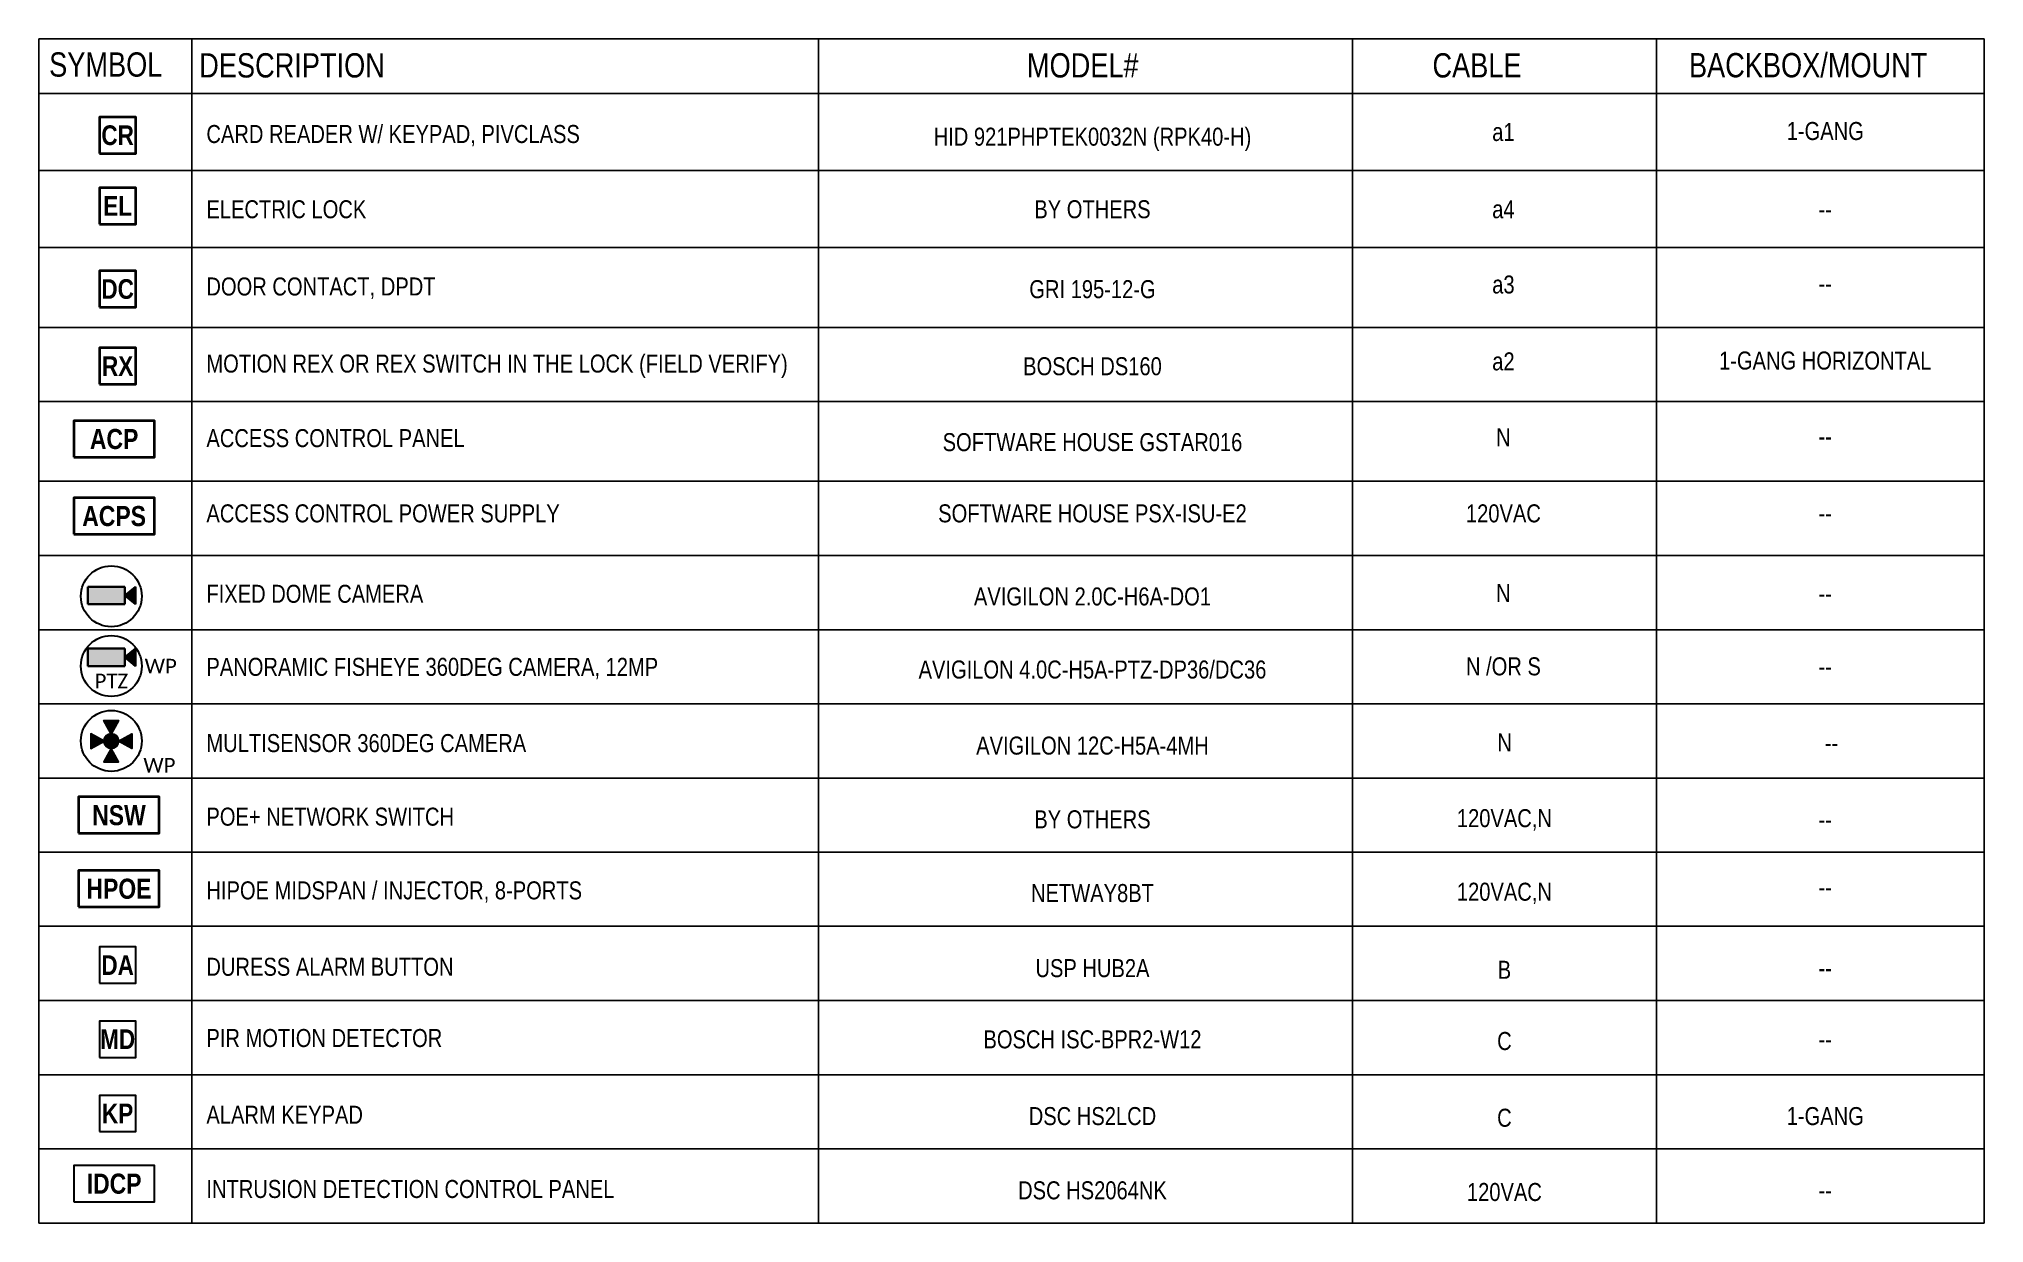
# Model space of a CAD drawing. Header units: inches. Extents: x 84 to 207, y -12 to 77.
# Drawn here: x 86.45 to 98.08, y 45.67 to 52.75 of the extents above; entities that cross this region are included whole.
import ezdxf
from ezdxf.enums import TextEntityAlignment as Align

# ---------------------------------------------------------------- set-up
doc = ezdxf.new("R2010")
doc.units = ezdxf.units.IN
doc.header["$MEASUREMENT"] = 0
doc.set_wipeout_variables(frame=1)
for name, color, linetype, lineweight in [('E-CCTV-SYMB', 203, 'Continuous', 40), ('E-SERT-ACCS', 23, 'Continuous', 40), ('E-SERT-IDS', 1, 'Continuous', 30), ('JCI-CCTV', 5, 'Continuous', 30), ('S-ANNO-LEGN', 3, 'Continuous', 25)]:
    doc.layers.add(name, color=color, linetype=linetype, lineweight=lineweight)
doc.styles.add('Body_Bold', font='', dxfattribs={"height": 0.09375})
doc.styles.add('Calibri', font='calibri.ttf', dxfattribs={"height": 12})
doc.styles.add('ROMANS', font='arial.ttf', dxfattribs={"height": 0.0935})
doc.styles.get('Body_Bold').set_extended_font_data('Arial Narrow', bold=True)

msp = doc.modelspace()

# ---------------------------------------------------------------- texts
at = {"layer": 'S-ANNO-LEGN', "style": 'ROMANS', "width": 0.8}
for s, height, p in [('SYMBOL', 0.1454, (86.846, 52.528)), ('MODEL#', 0.1454, (92.69, 52.523)), ('CABLE', 0.1454, (95.048, 52.523)), ('BACKBOX/MOUNT', 0.14541, (97.029, 52.524))]:
    msp.add_text(s, height=height, dxfattribs=at).set_placement(p, align=Align.CENTER)
msp.add_text('DESCRIPTION', height=0.14541, dxfattribs=at).set_placement((87.405, 52.523))
for s, p in [('CARD READER W/ KEYPAD, PIVCLASS', (87.448, 52.185)), ('ELECTRIC LOCK', (87.448, 51.735)), ('DOOR CONTACT, DPDT', (87.448, 51.273)), ('MOTION REX OR REX SWITCH IN THE LOCK (FIELD VERIFY)', (87.448, 50.812)), ('ACCESS CONTROL PANEL', (87.448, 50.366)), ('ACCESS CONTROL POWER SUPPLY', (87.448, 49.916)), ('FIXED DOME CAMERA', (87.448, 49.435)), ('PANORAMIC FISHEYE 360DEG CAMERA, 12MP', (87.448, 48.998)), ('MULTISENSOR 360DEG CAMERA', (87.448, 48.542)), ('POE+ NETWORK SWITCH', (87.448, 48.102)), ('HIPOE MIDSPAN / INJECTOR, 8-PORTS', (87.448, 47.661)), ('DURESS ALARM BUTTON', (87.448, 47.204)), ('PIR MOTION DETECTOR', (87.448, 46.778)), ('ALARM KEYPAD', (87.448, 46.319)), ('INTRUSION DETECTION CONTROL PANEL', (87.448, 45.875))]:
    msp.add_text(s, height=0.10771, dxfattribs=at).set_placement(p, align=Align.MIDDLE_LEFT)
for s, height, p in [('a1', 0.1077, (95.206, 52.197)), ('1-GANG', 0.1077, (97.131, 52.203)), ('HID 921PHPTEK0032N (RPK40-H)', 0.10771, (92.748, 52.169)), ('BY OTHERS', 0.1077, (92.748, 51.735)), ('a4', 0.1077, (95.206, 51.735)), ('--', 0.1077, (97.131, 51.735)), ('GRI 195-12-G', 0.10771, (92.748, 51.257)), ('a3', 0.1077, (95.206, 51.285)), ('--', 0.1077, (97.131, 51.29)), ('BOSCH DS160', 0.10771, (92.748, 50.796)), ('a2', 0.1077, (95.206, 50.825)), ('1-GANG HORIZONTAL', 0.10771, (97.131, 50.83)), ('SOFTWARE HOUSE GSTAR016', 0.10771, (92.748, 50.342)), ('N', 0.108, (95.206, 50.371)), ('--', 0.1077, (97.131, 50.376)), ('SOFTWARE HOUSE PSX-ISU-E2', 0.10771, (92.748, 49.916)), ('120VAC', 0.1077, (95.206, 49.916)), ('--', 0.1077, (97.131, 49.916)), ('AVIGILON 2.0C-H6A-DO1', 0.10771, (92.748, 49.419)), ('N', 0.108, (95.206, 49.439)), ('--', 0.1077, (97.131, 49.436)), ('AVIGILON 4.0C-H5A-PTZ-DP36/DC36', 0.10771, (92.748, 48.982)), ('N /OR S', 0.1077, (95.206, 49.001)), ('--', 0.1077, (97.131, 48.999)), ('AVIGILON 12C-H5A-4MH', 0.10771, (92.748, 48.527)), ('N', 0.108, (95.213, 48.546)), ('--', 0.1077, (97.169, 48.543)), ('BY OTHERS', 0.1077, (92.748, 48.086)), ('120VAC,N', 0.1077, (95.212, 48.093)), ('--', 0.1077, (97.131, 48.085)), ('120VAC,N', 0.1077, (95.212, 47.653)), ('NETWAY8BT', 0.1077, (92.748, 47.645)), ('--', 0.1077, (97.131, 47.679)), ('USP HUB2A', 0.1077, (92.748, 47.196)), ('B', 0.108, (95.212, 47.186)), ('--', 0.1077, (97.131, 47.196)), ('BOSCH ISC-BPR2-W12', 0.10771, (92.748, 46.77)), ('C', 0.108, (95.212, 46.76)), ('--', 0.1077, (97.131, 46.77)), ('DSC HS2LCD', 0.1077, (92.748, 46.311)), ('C', 0.108, (95.212, 46.301)), ('1-GANG', 0.1077, (97.131, 46.311)), ('DSC HS2064NK', 0.10771, (92.748, 45.867)), ('120VAC', 0.1077, (95.212, 45.857)), ('--', 0.1077, (97.131, 45.867))]:
    msp.add_text(s, height=height, dxfattribs=at).set_placement(p, align=Align.MIDDLE_CENTER)

# ---------------------------------------------------------------- blocks, each defined once
blk = doc.blocks.new('SEC_CardReader')
blk.add_wipeout([(-0.0865, 0.173), (-0.0865, 0), (0.0865, 0), (0.0865, 0.173)])
at = {"color": 0, "linetype": 'ByBlock', "lineweight": -2}
blk.add_lwpolyline([(-0.0865, 0), (0.0865, 0), (0.0865, 0.173), (-0.0865, 0.173)], close=True, dxfattribs=at)
at = {"color": 0, "linetype": 'ByBlock', "lineweight": -2, "style": 'Body_Bold', "flags": 8}
blk.add_attdef('DEVICE_TYPE', text='', height=0.0938, dxfattribs=at).set_placement((0, 0.0865), align=Align.MIDDLE)
blk = doc.blocks.new('SEC_Security Panel')
blk.add_wipeout([(-0.205, 0.0312), (-0.205, -0.1384), (0.1721, -0.1384), (0.1721, 0.0312)])
at = {"color": 0, "linetype": 'ByBlock', "lineweight": -2}
blk.add_lwpolyline([(-0.205, -0.1384), (0.1721, -0.1384), (0.1721, 0.0312), (-0.205, 0.0312)], close=True, dxfattribs=at)
at = {"color": 0, "linetype": 'ByBlock', "lineweight": -2, "style": 'Body_Bold', "flags": 8}
blk.add_attdef('DEVICE_TYPE', text='', height=0.0938, dxfattribs=at).set_placement((-0.0164, -0.0536), align=Align.MIDDLE)
blk = doc.blocks.new('A$C32fc2197')
at = {"layer": 'JCI-CCTV'}
for points in [[(0.264, 0.134), (0.264, 0.239), (0.042, 0.239), (0.042, 0.134), (0.089, 0.134)], [(0.326, 0.134), (0.326, 0.239), (0.264, 0.186), (0.289, 0.166)]]:
    blk.add_hatch(color=0, dxfattribs=at).paths.add_polyline_path(points, flags=0)
at = {"layer": 'JCI-CCTV', "color": 0}
for p, q in [((0.042, 0.239), (0.042, 0.134)), ((0.264, 0.239), (0.042, 0.239)), ((0.042, 0.239), (0.264, 0.239)), ((0.042, 0.134), (0.042, 0.239)), ((0.264, 0.134), (0.264, 0.239)), ((0.326, 0.239), (0.264, 0.186)), ((0.264, 0.239), (0.264, 0.134)), ((0.264, 0.186), (0.326, 0.239)), ((0.326, 0.134), (0.326, 0.239)), ((0.326, 0.239), (0.326, 0.134)), ((0.042, 0.134), (0.264, 0.134)), ((0.264, 0.134), (0.042, 0.134)), ((0.264, 0.186), (0.326, 0.134)), ((0.326, 0.134), (0.264, 0.186))]:
    blk.add_line(p, q, dxfattribs=at)
blk.add_circle((0.182, 0.182), 0.182, dxfattribs=at)
blk = doc.blocks.new('A$C05d116bf')
at = {"layer": 'JCI-CCTV'}
for points in [[(0.082, -0.182), (0.082, -0.077), (-0.14, -0.077), (-0.14, -0.182), (-0.093, -0.182)], [(0.144, -0.182), (0.144, -0.077), (0.082, -0.13), (0.106, -0.151)]]:
    blk.add_hatch(color=0, dxfattribs=at).paths.add_polyline_path(points, flags=0)
at = {"layer": 'JCI-CCTV', "color": 0}
for p, q in [((-0.14, -0.077), (-0.14, -0.182)), ((0.082, -0.077), (-0.14, -0.077)), ((-0.14, -0.077), (0.082, -0.077)), ((-0.14, -0.182), (-0.14, -0.077)), ((0.082, -0.182), (0.082, -0.077)), ((0.144, -0.077), (0.082, -0.13)), ((0.082, -0.077), (0.082, -0.182)), ((0.082, -0.13), (0.144, -0.077)), ((0.144, -0.182), (0.144, -0.077)), ((0.144, -0.077), (0.144, -0.182)), ((-0.14, -0.182), (0.082, -0.182)), ((0.082, -0.182), (-0.14, -0.182)), ((0.082, -0.13), (0.144, -0.182)), ((0.144, -0.182), (0.082, -0.13))]:
    blk.add_line(p, q, dxfattribs=at)
blk.add_circle((0, -0.182), 0.182, dxfattribs=at)
at = {"layer": 'JCI-CCTV', "color": 0, "char_height": 0.0875, "width": 0.15904, "attachment_point": 1, "style": 'Calibri'}
for s, insert in [('PTZ', (-0.1, -0.228)), ('WP', (0.2, -0.139))]:
    blk.add_mtext(s, dxfattribs=dict(at, insert=insert))
blk = doc.blocks.new('A$Cff9ec2ec')
at = {"layer": 'JCI-CCTV'}
for points in [[(0, -0.14), (0.044, -0.06), (-0.044, -0.06), (0, -0.14)], [(-0.043, -0.183), (-0.123, -0.139), (-0.123, -0.228), (-0.044, -0.184)], [(0.044, -0.307), (0, -0.227), (-0.044, -0.307), (-0.035, -0.307)], [(0.029, -0.216), (0.034, -0.21), (0.036, -0.207), (0.04, -0.2), (0.042, -0.193), (0.043, -0.183), (0.042, -0.174), (0.041, -0.169), (0.039, -0.164), (0.033, -0.156), (0.029, -0.151), (0.023, -0.147), (0.019, -0.144), (0.013, -0.142), (0.006, -0.141), (0, -0.14), (-0.006, -0.141), (-0.009, -0.141), (-0.015, -0.143), (-0.02, -0.145), (-0.027, -0.15), (-0.032, -0.154), (-0.036, -0.16), (-0.04, -0.167), (-0.042, -0.174), (-0.043, -0.184), (-0.042, -0.193), (-0.041, -0.198), (-0.039, -0.203), (-0.033, -0.211), (-0.029, -0.216), (-0.023, -0.22), (-0.019, -0.223), (-0.013, -0.225), (-0.006, -0.226), (0, -0.227), (0.006, -0.226), (0.009, -0.226), (0.015, -0.224), (0.02, -0.222), (0.027, -0.217)], [(0.123, -0.228), (0.123, -0.139), (0.043, -0.183), (0.075, -0.201)]]:
    blk.add_hatch(color=0, dxfattribs=at).paths.add_polyline_path(points, flags=0)
at = {"layer": 'JCI-CCTV', "color": 0, "flags": 128}
for points in [[(0, -0.14), (-0.044, -0.06), (0, -0.06), (0.044, -0.06)], [(-0.043, -0.183), (-0.123, -0.139), (-0.123, -0.183), (-0.123, -0.228)], [(0, -0.227), (-0.044, -0.307), (0, -0.307), (0.044, -0.307)], [(0.043, -0.183), (0.123, -0.139), (0.123, -0.183), (0.123, -0.228)]]:
    blk.add_lwpolyline(points, close=True, dxfattribs=at)
at = {"layer": 'JCI-CCTV', "color": 0}
for centre, radius in [((0, -0.182), 0.182), ((0, -0.183), 0.0433)]:
    blk.add_circle(centre, radius, dxfattribs=at)
for start, end in [(90, 270), (270, 90)]:
    blk.add_arc((0, -0.183), 0.0433, start, end, dxfattribs=at)
at = {"layer": 'JCI-CCTV', "color": 0, "insert": (0.192, -0.284), "char_height": 0.0875, "width": 0.15904, "attachment_point": 1, "style": 'Calibri'}
blk.add_mtext('WP', dxfattribs=at)

# ---------------------------------------------------------------- linework, layer by layer
at = {"layer": 'S-ANNO-LEGN', "linetype": 'Continuous'}
for p, q in [((86.446, 52.754), (98.081, 52.754)), ((86.446, 45.671), (86.446, 52.754)), ((87.361, 52.754), (87.361, 45.671)), ((91.11, 52.754), (91.11, 45.671)), ((94.303, 52.754), (94.303, 45.671)), ((96.122, 52.754), (96.122, 45.671)), ((98.081, 45.671), (98.081, 52.754))]:
    msp.add_line(p, q, dxfattribs=at)
at = {"layer": 'S-ANNO-LEGN'}
for p, q in [((86.446, 52.427), (98.081, 52.427)), ((86.446, 51.966), (98.081, 51.966)), ((86.446, 51.966), (98.081, 51.966)), ((86.446, 51.966), (98.081, 51.966)), ((86.446, 51.966), (98.081, 51.966)), ((86.446, 51.966), (98.081, 51.966)), ((86.446, 51.966), (98.081, 51.966)), ((86.446, 51.506), (98.081, 51.506)), ((86.446, 51.027), (98.081, 51.027)), ((86.446, 51.027), (98.081, 51.027)), ((86.446, 50.585), (98.081, 50.585)), ((86.446, 50.585), (98.081, 50.585)), ((86.446, 50.585), (98.081, 50.585)), ((86.446, 50.108), (98.081, 50.108)), ((86.446, 49.664), (98.081, 49.664)), ((86.446, 49.22), (98.081, 49.22)), ((86.446, 48.777), (98.081, 48.777)), ((86.446, 48.333), (98.081, 48.333)), ((86.446, 48.333), (98.081, 48.333)), ((86.446, 47.889), (98.081, 47.889)), ((86.446, 47.446), (98.081, 47.446)), ((86.446, 47.002), (98.081, 47.002)), ((86.446, 46.558), (98.081, 46.558)), ((86.446, 46.115), (98.081, 46.115)), ((86.446, 45.671), (98.081, 45.671))]:
    msp.add_line(p, q, dxfattribs=at)

# ---------------------------------------------------------------- block references
at = {"layer": 'E-CCTV-SYMB'}
for name, p in [('A$C32fc2197', (86.697, 49.238)), ('A$C05d116bf', (86.879, 49.185)), ('A$Cff9ec2ec', (86.879, 48.737))]:
    msp.add_blockref(name, p, dxfattribs=at)
at = {"layer": 'E-CCTV-SYMB', "lineweight": 35}
ref = msp.add_blockref('SEC_Security Panel', (86.946, 48.18), dxfattribs=dict(at, xscale=1.279276374271595, yscale=1.279276374271595, zscale=1.279276374271595))
ref.add_attrib('DEVICE_TYPE', 'NSW', dxfattribs={"layer": '0', "color": 0, "linetype": 'ByBlock', "lineweight": -2, "height": 0.1199, "style": 'Body_Bold'}).set_placement((86.925, 48.111), align=Align.MIDDLE)
ref = msp.add_blockref('SEC_Security Panel', (86.946, 47.739), dxfattribs=dict(at, xscale=1.279276374271595, yscale=1.279276374271595, zscale=1.279276374271595))
ref.add_attrib('DEVICE_TYPE', 'HPOE', dxfattribs={"layer": '0', "color": 0, "linetype": 'ByBlock', "lineweight": -2, "height": 0.1199, "style": 'Body_Bold'}).set_placement((86.925, 47.671), align=Align.MIDDLE)
at = {"layer": 'E-SERT-ACCS', "lineweight": 35}
ref = msp.add_blockref('SEC_CardReader', (86.917, 52.069), dxfattribs=dict(at, xscale=1.254504259509696, yscale=1.254504259509696, zscale=1.254504259509696))
ref.add_attrib('DEVICE_TYPE', 'CR', dxfattribs={"layer": '0', "color": 0, "linetype": 'ByBlock', "lineweight": -2, "height": 0.1176, "style": 'Body_Bold'}).set_placement((86.917, 52.178), align=Align.MIDDLE)
ref = msp.add_blockref('SEC_CardReader', (86.917, 51.646), dxfattribs=dict(at, xscale=1.254504259509681, yscale=1.254504259509681, zscale=1.254504259509681))
ref.add_attrib('DEVICE_TYPE', 'EL', dxfattribs={"layer": '0', "color": 0, "linetype": 'ByBlock', "lineweight": -2, "height": 0.1176, "style": 'Body_Bold'}).set_placement((86.917, 51.755), align=Align.MIDDLE)
ref = msp.add_blockref('SEC_CardReader', (86.917, 51.149), dxfattribs=dict(at, xscale=1.254504259509681, yscale=1.254504259509681, zscale=1.254504259509681))
ref.add_attrib('DEVICE_TYPE', 'DC', dxfattribs={"layer": '0', "color": 0, "linetype": 'ByBlock', "lineweight": -2, "height": 0.1176, "style": 'Body_Bold'}).set_placement((86.917, 51.258), align=Align.MIDDLE)
ref = msp.add_blockref('SEC_CardReader', (86.917, 50.689), dxfattribs=dict(at, xscale=1.254504259509681, yscale=1.254504259509681, zscale=1.254504259509681))
ref.add_attrib('DEVICE_TYPE', 'RX', dxfattribs={"layer": '0', "color": 0, "linetype": 'ByBlock', "lineweight": -2, "height": 0.1176, "style": 'Body_Bold'}).set_placement((86.917, 50.797), align=Align.MIDDLE)
ref = msp.add_blockref('SEC_Security Panel', (86.917, 50.429), dxfattribs=dict(at, xscale=1.279276374271595, yscale=1.279276374271595, zscale=1.279276374271595))
ref.add_attrib('DEVICE_TYPE', 'ACP', dxfattribs={"layer": '0', "color": 0, "linetype": 'ByBlock', "lineweight": -2, "height": 0.1199, "style": 'Body_Bold'}).set_placement((86.896, 50.361), align=Align.MIDDLE)
ref = msp.add_blockref('SEC_Security Panel', (86.917, 49.969), dxfattribs=dict(at, xscale=1.279276374271595, yscale=1.279276374271595, zscale=1.279276374271595))
ref.add_attrib('DEVICE_TYPE', 'ACPS', dxfattribs={"layer": '0', "color": 0, "linetype": 'ByBlock', "lineweight": -2, "height": 0.1199, "style": 'Body_Bold'}).set_placement((86.896, 49.9), align=Align.MIDDLE)
at = {"layer": 'E-SERT-IDS'}
ref = msp.add_blockref('SEC_CardReader', (86.917, 47.106), dxfattribs=dict(at, xscale=1.254504259509681, yscale=1.254504259509681, zscale=1.254504259509681))
ref.add_attrib('DEVICE_TYPE', 'DA', dxfattribs={"layer": '0', "color": 0, "linetype": 'ByBlock', "lineweight": -2, "height": 0.1176, "style": 'Body_Bold'}).set_placement((86.917, 47.214), align=Align.MIDDLE)
ref = msp.add_blockref('SEC_CardReader', (86.917, 46.662), dxfattribs=dict(at, xscale=1.254504259509681, yscale=1.254504259509681, zscale=1.254504259509681))
ref.add_attrib('DEVICE_TYPE', 'MD', dxfattribs={"layer": '0', "color": 0, "linetype": 'ByBlock', "lineweight": -2, "height": 0.1176, "style": 'Body_Bold'}).set_placement((86.917, 46.771), align=Align.MIDDLE)
ref = msp.add_blockref('SEC_CardReader', (86.917, 46.218), dxfattribs=dict(at, xscale=1.254504259509681, yscale=1.254504259509681, zscale=1.254504259509681))
ref.add_attrib('DEVICE_TYPE', 'KP', dxfattribs={"layer": '0', "color": 0, "linetype": 'ByBlock', "lineweight": -2, "height": 0.1176, "style": 'Body_Bold'}).set_placement((86.917, 46.327), align=Align.MIDDLE)
ref = msp.add_blockref('SEC_Security Panel', (86.917, 45.975), dxfattribs=dict(at, xscale=1.279276374271595, yscale=1.279276374271595, zscale=1.279276374271595))
ref.add_attrib('DEVICE_TYPE', 'IDCP', dxfattribs={"layer": '0', "color": 0, "linetype": 'ByBlock', "lineweight": -2, "height": 0.1199, "style": 'Body_Bold'}).set_placement((86.896, 45.907), align=Align.MIDDLE)

msp.set_redraw_order([(e.dxf.handle, doc.entitydb.next_handle()) for e in msp.query("TEXT MTEXT ATTDEF DIMENSION ARC_DIMENSION")])  # texts and dimensions are drawn at this point

doc.saveas('drawing.dxf')
